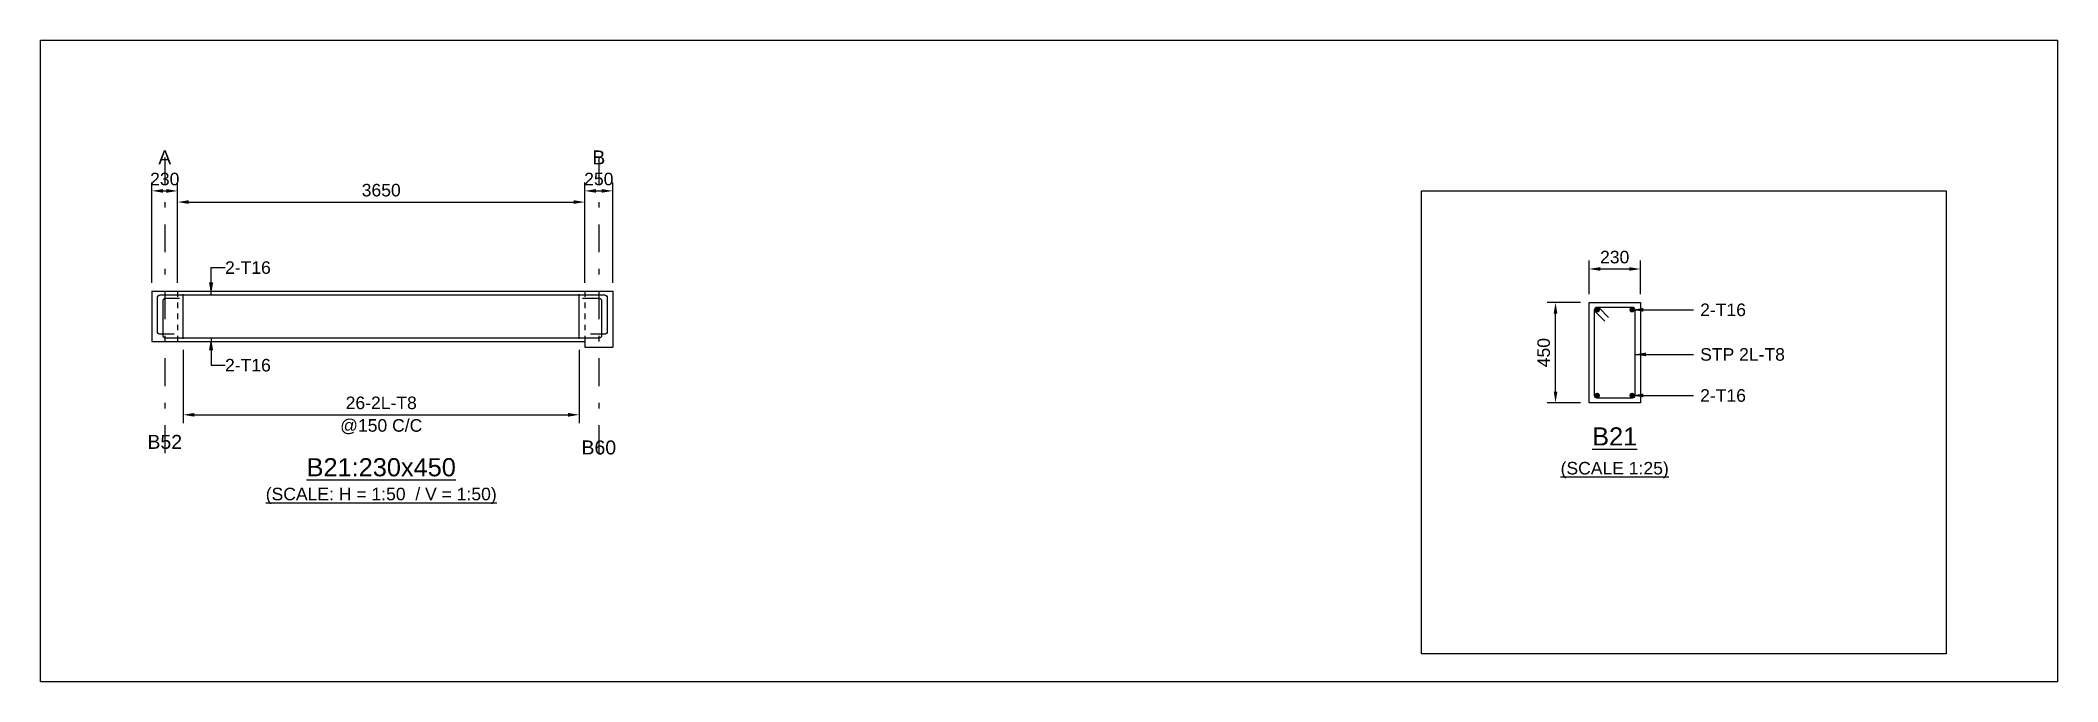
# Model space of a CAD drawing. Header units: inches. Extents: x -2000 to 143800, y -765100 to 3300.
# Drawn here: x -2000 to 34159, y -285600 to -274100 of the extents above; entities that cross this region are included whole.
import ezdxf
from ezdxf.enums import TextEntityAlignment as Align

# ---------------------------------------------------------------- set-up
doc = ezdxf.new("R2010")
doc.units = ezdxf.units.IN
doc.header["$LTSCALE"] = 1000
doc.header["$MEASUREMENT"] = 0
doc.linetypes.add('SCCenter', pattern=[1.2, 0.5, -0.3, 0.1, -0.3])
doc.linetypes.add('SCHidden', pattern=[0.2, 0.1, -0.1])
for name, color, linetype in [('Concrete Line', 2, 'Continuous'), ('Dimension', 31, 'Continuous'), ('Grid', 8, 'Continuous'), ('Labels', 4, 'Continuous'), ('Labels_Support', 4, 'Continuous'), ('Link', 225, 'Continuous'), ('Reinforcement', 4, 'Continuous'), ('Schedule Border', 60, 'Continuous'), ('Text', 31, 'Continuous'), ('Text_Scale', 31, 'Continuous')]:
    doc.layers.add(name, color=color, linetype=linetype)
doc.styles.add('SC-SansSerif', font='SansSerif')
doc.styles.get("Standard").update_dxf_attribs({"font": 'txt.shx'})
doc.dimstyles.new('SCBBSDimStyl', dxfattribs={"dimtxt": 225, "dimasz": 200, "dimexe": 150, "dimexo": 150, "dimgap": 100, "dimtad": 1, "dimtoh": 1, "dimdec": 0, "dimzin": 0, "dimdsep": 46, "dimtxsty": 'SC-SansSerif', "dimcen": 0.09, "dimclrd": 8, "dimclre": 8, "dimclrt": 31, "dimadec": 0, "dimazin": 0, "dimtfac": 1, "dimtdec": 0, "dimtix": 1, "dimtofl": 0, "dimtmove": 0, "dimatfit": 3, "dimfxl": 1, "dimtolj": 1, "dimtzin": 0, "dimarcsym": 0})
doc.dimstyles.get("Standard").update_dxf_attribs({"dimtxt": 0.18, "dimasz": 225, "dimexe": 0.18, "dimexo": 0.0625, "dimgap": 0.09, "dimtad": 0, "dimtih": 1, "dimtoh": 1, "dimdec": 4, "dimzin": 0, "dimdsep": 46, "dimtxsty": 'Standard', "dimcen": 0.09, "dimadec": 0, "dimazin": 0, "dimtfac": 1, "dimtdec": 4, "dimtofl": 0, "dimtmove": 0, "dimatfit": 3, "dimfxl": 1, "dimtolj": 1, "dimtzin": 0, "dimarcsym": 0})

msp = doc.modelspace()

# ---------------------------------------------------------------- texts
at = {"layer": 'Grid', "style": 'SC-SansSerif'}
for s, p in [('A', (230, -276200)), ('B', (8010, -276200))]:
    msp.add_text(s, height=250, dxfattribs=at).set_placement(p, align=Align.MIDDLE)
at = {"layer": 'Labels', "style": 'SC-SansSerif'}
msp.add_text('%%uB21', height=325, dxfattribs=at).set_placement((26219, -281200), align=Align.MIDDLE)
msp.add_text('%%uB21:230x450', height=325, dxfattribs=at).set_placement((4110, -282015), align=Align.BOTTOM_CENTER)
at = {"layer": 'Labels_Support', "style": 'SC-SansSerif'}
for s, p in [('B52', (230, -281500)), ('B60', (8010, -281600))]:
    msp.add_text(s, height=250, dxfattribs=at).set_placement(p, align=Align.BOTTOM_CENTER)
at = {"layer": 'Text', "style": 'SC-SansSerif'}
for s, p in [('2-T16', (1310, -278175)), ('2-T16', (27751, -278932)), ('2-T16', (1310, -279925)), ('STP 2L-T8', (27751, -279732)), ('2-T16', (27751, -280468))]:
    msp.add_text(s, height=225, dxfattribs=at).set_placement(p, align=Align.MIDDLE_LEFT)
msp.add_text('%%u(SCALE 1:25)', height=225, dxfattribs=at).set_placement((26219, -281800), align=Align.MIDDLE)
at = {"layer": 'Text_Scale', "style": 'SC-SansSerif'}
msp.add_text('%%u(SCALE: H = 1:50  / V = 1:50)', height=225, dxfattribs=at).set_placement((4110, -282415), align=Align.BOTTOM_CENTER)

# ---------------------------------------------------------------- blocks, each defined once
blk = doc.blocks.new('*D191')
at = {"color": 8, "linetype": 'ByBlock', "lineweight": -2}
for p, q in [((560, -279650), (560, -280965)), ((7660, -279650), (7660, -280965)), ((760, -280815), (7460, -280815))]:
    blk.add_line(p, q, dxfattribs=at)
at = {"color": 8}
for points in [[(560, -280815), (760, -280782), (760, -280848)], [(7660, -280815), (7460, -280848), (7460, -280782)]]:
    blk.add_solid(points, dxfattribs=at)
at = {"layer": 'DEFPOINTS', "color": 31}
for p in [(560, -279500), (7660, -279500), (560, -280815)]:
    blk.add_point(p, dxfattribs=at)
at = {"color": 31, "char_height": 225, "attachment_point": 5, "style": 'SC-SansSerif'}
for s, insert in [('\\A1;26-2L-T8', (4110, -280602)), ('\\A1;@150 C/C', (4110, -281028))]:
    blk.add_mtext(s, dxfattribs=dict(at, insert=insert))
blk = doc.blocks.new('*D192')
at = {"color": 8, "linetype": 'ByBlock', "lineweight": -2}
for p, q in [((25759, -278650), (25759, -278050)), ((26679, -278650), (26679, -278050)), ((25959, -278200), (26479, -278200))]:
    blk.add_line(p, q, dxfattribs=at)
at = {"color": 8}
for points in [[(25759, -278200), (25959, -278167), (25959, -278233)], [(26679, -278200), (26479, -278233), (26479, -278167)]]:
    blk.add_solid(points, dxfattribs=at)
at = {"layer": 'DEFPOINTS', "color": 31}
for p in [(25759, -278200), (25759, -278800), (26679, -278800)]:
    blk.add_point(p, dxfattribs=at)
at = {"color": 31, "insert": (26219, -277988), "char_height": 225, "attachment_point": 5, "style": 'SC-SansSerif'}
blk.add_mtext('\\A1;230', dxfattribs=at)
blk = doc.blocks.new('*D193')
at = {"color": 8, "linetype": 'ByBlock', "lineweight": -2}
for p, q in [((25609, -278800), (25009, -278800)), ((25159, -280400), (25159, -279000)), ((25609, -280600), (25009, -280600))]:
    blk.add_line(p, q, dxfattribs=at)
at = {"color": 8}
for points in [[(25159, -278800), (25192, -279000), (25126, -279000)], [(25159, -280600), (25126, -280400), (25192, -280400)]]:
    blk.add_solid(points, dxfattribs=at)
at = {"layer": 'DEFPOINTS', "color": 31}
for p in [(25759, -278800), (25159, -280600), (25759, -280600)]:
    blk.add_point(p, dxfattribs=at)
at = {"color": 31, "insert": (24947, -279700), "char_height": 225, "attachment_point": 5, "rotation": 90, "style": 'SC-SansSerif'}
blk.add_mtext('\\A1;450', dxfattribs=at)
blk = doc.blocks.new('*D194')
at = {"color": 8, "linetype": 'ByBlock', "lineweight": -2}
for p, q in [((460, -278450), (460, -276850)), ((7760, -278450), (7760, -276850)), ((660, -277000), (7560, -277000))]:
    blk.add_line(p, q, dxfattribs=at)
at = {"color": 8}
for points in [[(460, -277000), (660, -276967), (660, -277033)], [(7760, -277000), (7560, -277033), (7560, -276967)]]:
    blk.add_solid(points, dxfattribs=at)
at = {"layer": 'DEFPOINTS', "color": 31}
for p in [(460, -277000), (460, -278600), (7760, -278600)]:
    blk.add_point(p, dxfattribs=at)
at = {"color": 31, "insert": (4110, -276788), "char_height": 225, "attachment_point": 5, "style": 'SC-SansSerif'}
blk.add_mtext('\\A1;3650', dxfattribs=at)
blk = doc.blocks.new('*D195')
at = {"color": 8, "linetype": 'ByBlock', "lineweight": -2}
for p, q in [((0, -278450), (0, -276650)), ((200, -276800), (260, -276800)), ((460, -278450), (460, -276650))]:
    blk.add_line(p, q, dxfattribs=at)
at = {"color": 8}
for points in [[(0, -276800), (200, -276767), (200, -276833)], [(460, -276800), (260, -276833), (260, -276767)]]:
    blk.add_solid(points, dxfattribs=at)
at = {"layer": 'DEFPOINTS', "color": 31}
for p in [(0, -276800), (0, -278600), (460, -278600)]:
    blk.add_point(p, dxfattribs=at)
at = {"color": 31, "insert": (230, -276588), "char_height": 225, "attachment_point": 5, "style": 'SC-SansSerif'}
blk.add_mtext('\\A1;230', dxfattribs=at)
blk = doc.blocks.new('*D196')
at = {"color": 8, "linetype": 'ByBlock', "lineweight": -2}
for p, q in [((7760, -278450), (7760, -276650)), ((7960, -276800), (8060, -276800)), ((8260, -278450), (8260, -276650))]:
    blk.add_line(p, q, dxfattribs=at)
at = {"color": 8}
for points in [[(7760, -276800), (7960, -276767), (7960, -276833)], [(8260, -276800), (8060, -276833), (8060, -276767)]]:
    blk.add_solid(points, dxfattribs=at)
at = {"layer": 'DEFPOINTS', "color": 31}
for p in [(7760, -276800), (7760, -278600), (8260, -278600)]:
    blk.add_point(p, dxfattribs=at)
at = {"color": 31, "insert": (8010, -276588), "char_height": 225, "attachment_point": 5, "style": 'SC-SansSerif'}
blk.add_mtext('\\A1;250', dxfattribs=at)

# ---------------------------------------------------------------- dimensions: what is measured, and where the dimension line sits
at = {"layer": 'Dimension'}
for base, p1, p2, text, picture, middle in [((460, -276800), (0, -278600), (460, -278600), '230', '*D195', (230, -276800)), ((8260, -276800), (7760, -278600), (8260, -278600), '250', '*D196', (8010, -276800)), ((7760, -277000), (460, -278600), (7760, -278600), '3650', '*D194', (4110, -277000)), ((7660, -280815), (560, -279500), (7660, -279500), '26-2L-T8\\X@150 C/C', '*D191', (4110, -280815))]:
    dim = msp.add_linear_dim(base=base, p1=p1, p2=p2, text=text, dimstyle='SCBBSDimStyl', dxfattribs=at)
    dim.commit()
    dim.dimension.update_dxf_attribs({"geometry": picture, "text_midpoint": middle})
for base, p1, p2, angle, text, picture, middle in [((26679, -278200), (25759, -278800), (26679, -278800), 0, '230', '*D192', (26219, -278200)), ((25159, -278800), (25759, -280600), (25759, -278800), 90, '450', '*D193', (25159, -279700))]:
    dim = msp.add_linear_dim(base=base, p1=p1, p2=p2, angle=angle, text=text, dimstyle='SCBBSDimStyl', override={"dimjust": 0}, dxfattribs=at)
    dim.commit()
    dim.dimension.update_dxf_attribs({"geometry": picture, "text_midpoint": middle, "dimtype": 129})

# ---------------------------------------------------------------- linework, layer by layer
at = {"layer": 'Concrete Line'}
for points in [[(0, -278600), (460, -278600)], [(0, -278600), (0, -279500)], [(460, -278600), (7760, -278600)], [(7760, -278600), (8260, -278600)], [(8260, -278600), (8260, -279500)], [(0, -279500), (460, -279500)], [(460, -279500), (7760, -279500)], [(7760, -279500), (7760, -279600)], [(8260, -279500), (8260, -279600)], [(7760, -279600), (8260, -279600)]]:
    msp.add_lwpolyline(points, dxfattribs=at)
at = {"layer": 'Concrete Line', "color": 8, "linetype": 'SCHidden'}
for points in [[(460, -278600), (460, -279500)], [(7760, -278600), (7760, -279500)]]:
    msp.add_lwpolyline(points, dxfattribs=at)
at = {"layer": 'Concrete Line'}
msp.add_lwpolyline([(25759, -278800), (26679, -278800), (26679, -280600), (25759, -280600)], close=True, dxfattribs=at)
at = {"layer": 'Grid', "linetype": 'SCCenter'}
for p, q in [((230, -276200), (230, -281500)), ((8010, -276200), (8010, -281500))]:
    msp.add_line(p, q, dxfattribs=at)
at = {"layer": 'Grid'}
for centre in [(230, -276200), (8010, -276200)]:
    msp.add_circle(centre, 0, dxfattribs=at)
at = {"layer": 'Link'}
for p, q in [((560, -279450), (560, -278650)), ((7660, -279450), (7660, -278650))]:
    msp.add_line(p, q, dxfattribs=at)
msp.add_lwpolyline([(26042.8, -279135.6), (25873.1, -278965.9, -0.6681786), (25907, -278884), (26531, -278884, -0.4142136), (26579, -278932), (26579, -280468, -0.4142136), (26531, -280516), (25907, -280516, -0.4142136), (25859, -280468), (25859, -278932, -0.6681786), (25940.9, -278898.1), (26110.7, -279067.8)], format="xyb", dxfattribs=at)
at = {"layer": 'Reinforcement'}
for points in [[(398, -279370), (148, -279370, -0.4142136), (98, -279320), (98, -278716, -0.4142136), (148, -278666), (8111, -278666, -0.4142136), (8161, -278716), (8161, -279320, -0.4142136), (8111, -279370), (7861, -279370)], [(494, -278730), (244, -278730, 0.4142136), (194, -278780), (194, -279384, 0.4142136), (244, -279434), (8016, -279434, 0.4142136), (8066, -279384), (8066, -278780, 0.4142136), (8016, -278730), (7716, -278730)]]:
    msp.add_lwpolyline(points, format="xyb", dxfattribs=at)
at = {"layer": 'Reinforcement', "const_width": 48}
for points in [[(25883, -278932, 1), (25931, -278932, 1)], [(26507, -278932, 1), (26555, -278932, 1)], [(25883, -280468, 1), (25931, -280468, 1)], [(26507, -280468, 1), (26555, -280468, 1)]]:
    msp.add_lwpolyline(points, format="xyb", close=True, dxfattribs=at)
at = {"layer": 'Schedule Border'}
for points in [[(-2000, -274100), (34159, -274100), (34159, -285600), (-2000, -285600)], [(22759, -276800), (32159, -276800), (32159, -285100), (22759, -285100)]]:
    msp.add_lwpolyline(points, close=True, dxfattribs=at)

msp.set_redraw_order([(e.dxf.handle, doc.entitydb.next_handle()) for e in msp.query("TEXT MTEXT ATTDEF DIMENSION ARC_DIMENSION")])  # texts and dimensions are drawn at this point

# ---------------------------------------------------------------- leaders
at = {"layer": 'Dimension', "color": 8}
for points, dimstyle in [([(1060, -278666), (1060, -278175), (1310, -278175)], 'Standard'), ([(26531, -278932), (27031, -278932), (27631, -278932)], 'SCBBSDimStyl'), ([(1060, -279434), (1060, -279925), (1310, -279925)], 'Standard'), ([(26579, -279732), (27631, -279732)], 'SCBBSDimStyl'), ([(26531, -280468), (27031, -280468), (27631, -280468)], 'SCBBSDimStyl')]:
    msp.add_leader(points, dimstyle=dimstyle, dxfattribs=at)

doc.saveas('drawing.dxf')
